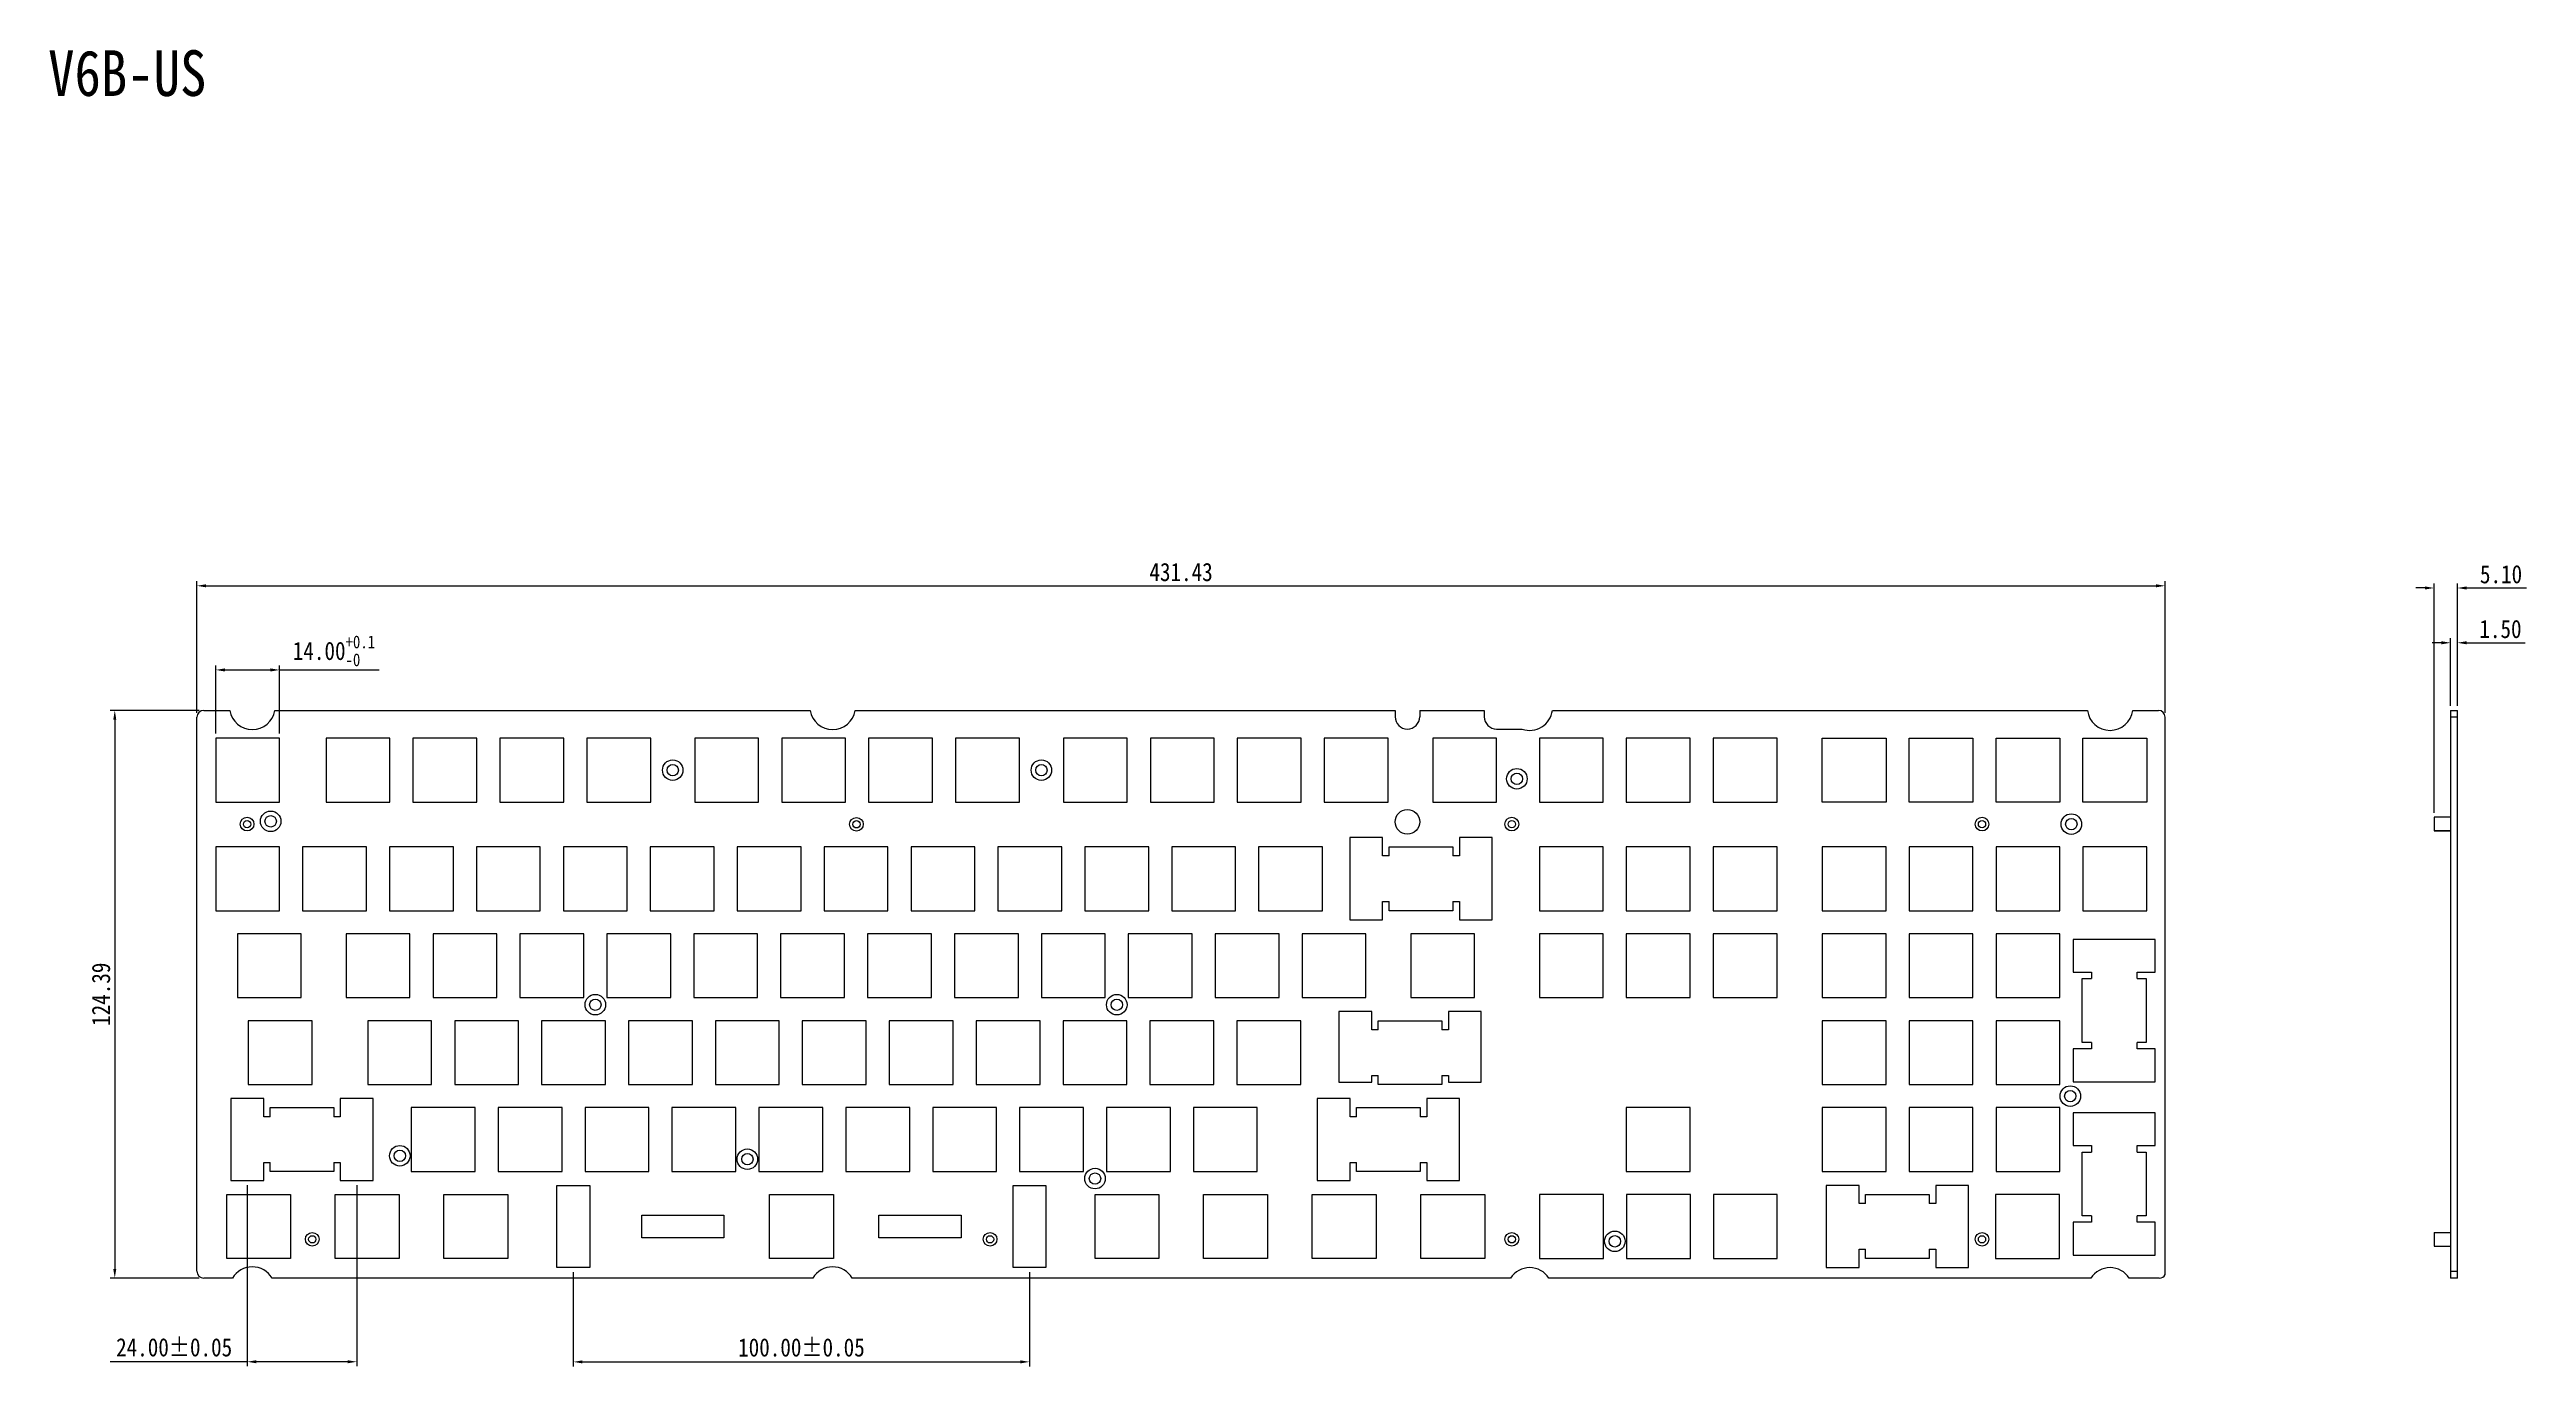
# Model space of a CAD drawing. Header units: millimetres. Extents: x -15 to 533, y -517 to 296.
# Drawn here: x -10 to 533, y -517 to -229 of the extents above; entities that cross this region are included whole.
import ezdxf

# ---------------------------------------------------------------- set-up
doc = ezdxf.new("R2010")
doc.units = ezdxf.units.MM
doc.header["$LTSCALE"] = 16.335
doc.header["$PDMODE"] = 3
doc.header["$PDSIZE"] = 8
doc.layers.get('0').update_dxf_attribs({"linetype": 'CONTINUOUS'})
doc.layers.get('Defpoints').update_dxf_attribs({"linetype": 'CONTINUOUS'})
doc.layers.add('标注尺寸', color=2, linetype='CONTINUOUS')
doc.layers.add('辅助线', color=8, linetype='CONTINUOUS')
doc.styles.get("Standard").update_dxf_attribs({"font": '', "width": 0.85, "height": 4})
doc.styles.get('Standard').set_extended_font_data('SimSun')
doc.dimstyles.get("Standard").update_dxf_attribs({"dimtxt": 2.5, "dimasz": 2, "dimexe": 1, "dimexo": 1, "dimgap": 1, "dimtad": 1, "dimzin": 1, "dimdsep": 46, "dimtxsty": 'Standard', "dimcen": 0.09, "dimadec": 0, "dimazin": 2, "dimtp": 0.01, "dimtm": 0.01, "dimtfac": 1, "dimtofl": 0, "dimtmove": 0, "dimatfit": 3, "dimfxl": 1, "dimtolj": 1, "dimarcsym": 0})

msp = doc.modelspace()

# ---------------------------------------------------------------- texts
at = {"layer": '标注尺寸', "insert": (-10.723, -228.92), "char_height": 10, "attachment_point": 1}
msp.add_mtext_dynamic_manual_height_columns('V6B-US', width=79.66251, gutter_width=20, heights=[0], dxfattribs=at)

# ---------------------------------------------------------------- blocks, each defined once
blk = doc.blocks.new('*D15')
at = {"layer": 'Defpoints', "color": 0}
for p in [(453.32, -346.26), (21.89, -375.07), (453.32, -375.07)]:
    blk.add_point(p, dxfattribs=at)
at = {"layer": '标注尺寸', "color": 0, "lineweight": -2}
for p, q in [((21.89, -374.07), (21.89, -345.26)), ((23.89, -346.26), (451.32, -346.26)), ((453.32, -374.07), (453.32, -345.26))]:
    blk.add_line(p, q, dxfattribs=at)
at = {"layer": '标注尺寸', "color": 0}
for points in [[(23.89, -345.93), (23.89, -346.59), (21.89, -346.26)], [(451.32, -345.93), (451.32, -346.59), (453.32, -346.26)]]:
    blk.add_solid(points, dxfattribs=at)
at = {"layer": '标注尺寸', "color": 0, "insert": (237.61, -343.26), "char_height": 4, "attachment_point": 5}
blk.add_mtext('\\A1;431.43', dxfattribs=at)
blk = doc.blocks.new('*D16')
at = {"layer": 'Defpoints', "color": 0}
for p in [(23.39, -373.57), (3.89, -497.96), (23.39, -497.96)]:
    blk.add_point(p, dxfattribs=at)
at = {"layer": '标注尺寸', "color": 0, "lineweight": -2}
for p, q in [((22.39, -373.57), (2.89, -373.57)), ((3.89, -375.57), (3.89, -495.96)), ((22.39, -497.96), (2.89, -497.96))]:
    blk.add_line(p, q, dxfattribs=at)
at = {"layer": '标注尺寸', "color": 0}
for points in [[(3.56, -375.57), (4.22, -375.57), (3.89, -373.57)], [(3.56, -495.96), (4.22, -495.96), (3.89, -497.96)]]:
    blk.add_solid(points, dxfattribs=at)
at = {"layer": '标注尺寸', "color": 0, "insert": (0.89, -435.76), "char_height": 4, "attachment_point": 5, "rotation": 90}
blk.add_mtext('\\A1;124.39', dxfattribs=at)
blk = doc.blocks.new('*D17')
at = {"layer": 'Defpoints', "color": 0}
for p in [(517.37, -346.74), (517.37, -373.57), (512.27, -396.97)]:
    blk.add_point(p, dxfattribs=at)
at = {"layer": '标注尺寸', "color": 0, "lineweight": -2}
for p, q in [((510.27, -346.74), (508.27, -346.74)), ((512.27, -395.97), (512.27, -345.74)), ((517.37, -372.57), (517.37, -345.74)), ((519.37, -346.74), (532.51, -346.74))]:
    blk.add_line(p, q, dxfattribs=at)
at = {"layer": '标注尺寸', "color": 0}
for points in [[(510.27, -346.4), (510.27, -347.07), (512.27, -346.74)], [(519.37, -346.4), (519.37, -347.07), (517.37, -346.74)]]:
    blk.add_solid(points, dxfattribs=at)
at = {"layer": '标注尺寸', "color": 0, "insert": (526.94, -343.74), "char_height": 4, "attachment_point": 5}
blk.add_mtext('\\A1;5.10', dxfattribs=at)
blk = doc.blocks.new('*D18')
at = {"layer": 'Defpoints', "color": 0}
for p in [(517.37, -358.74), (515.87, -373.57), (517.37, -373.57)]:
    blk.add_point(p, dxfattribs=at)
at = {"layer": '标注尺寸', "color": 0, "lineweight": -2}
for p, q in [((515.87, -372.57), (515.87, -357.74)), ((517.37, -372.57), (517.37, -357.74)), ((513.87, -358.74), (511.87, -358.74)), ((519.37, -358.74), (532.25, -358.74))]:
    blk.add_line(p, q, dxfattribs=at)
at = {"layer": '标注尺寸', "color": 0}
for points in [[(513.87, -358.41), (513.87, -359.08), (515.87, -358.74)], [(519.37, -358.41), (519.37, -359.08), (517.37, -358.74)]]:
    blk.add_solid(points, dxfattribs=at)
at = {"layer": '标注尺寸', "color": 0, "insert": (526.81, -355.74), "char_height": 4, "attachment_point": 5}
blk.add_mtext('\\A1;1.50', dxfattribs=at)
blk = doc.blocks.new('*D19')
at = {"layer": 'Defpoints', "color": 0}
for p in [(40.02, -364.69), (26.02, -379.65), (40.02, -379.65)]:
    blk.add_point(p, dxfattribs=at)
at = {"layer": '标注尺寸', "color": 0, "lineweight": -2}
for p, q in [((26.02, -378.65), (26.02, -363.69)), ((40.02, -378.65), (40.02, -363.69)), ((28.02, -364.69), (38.02, -364.69)), ((40.02, -364.69), (61.84, -364.69))]:
    blk.add_line(p, q, dxfattribs=at)
at = {"layer": '标注尺寸', "color": 0}
for points in [[(28.02, -364.36), (28.02, -365.03), (26.02, -364.69)], [(38.02, -364.36), (38.02, -365.03), (40.02, -364.69)]]:
    blk.add_solid(points, dxfattribs=at)
at = {"layer": '标注尺寸', "color": 0, "insert": (51.93, -360.51), "char_height": 4, "attachment_point": 5}
blk.add_mtext('\\A1;14.00{\\H0.7x;\\S+0.1^ -0;}', dxfattribs=at)
blk = doc.blocks.new('*D25')
at = {"layer": 'Defpoints', "color": 0}
for p in [(32.93, -476.6), (56.93, -476.6), (56.93, -516.28)]:
    blk.add_point(p, dxfattribs=at)
at = {"layer": '标注尺寸', "color": 0, "lineweight": -2}
for p, q in [((32.93, -477.6), (32.93, -517.28)), ((56.93, -477.6), (56.93, -517.28)), ((32.93, -516.28), (2.88, -516.28)), ((54.93, -516.28), (34.93, -516.28))]:
    blk.add_line(p, q, dxfattribs=at)
at = {"layer": '标注尺寸', "color": 0}
for points in [[(34.93, -515.95), (34.93, -516.62), (32.93, -516.28)], [(54.93, -515.95), (54.93, -516.62), (56.93, -516.28)]]:
    blk.add_solid(points, dxfattribs=at)
at = {"layer": '标注尺寸', "color": 0, "insert": (16.9, -513.14), "char_height": 4, "attachment_point": 5}
blk.add_mtext('\\A1;24.00%%P0.05', dxfattribs=at)
blk = doc.blocks.new('*D26')
at = {"layer": 'Defpoints', "color": 0}
for p in [(104.4, -495.65), (204.4, -495.65), (204.4, -516.31)]:
    blk.add_point(p, dxfattribs=at)
at = {"layer": '标注尺寸', "color": 0, "lineweight": -2}
for p, q in [((104.4, -496.65), (104.4, -517.31)), ((204.4, -496.65), (204.4, -517.31)), ((106.4, -516.31), (202.4, -516.31))]:
    blk.add_line(p, q, dxfattribs=at)
at = {"layer": '标注尺寸', "color": 0}
for points in [[(106.4, -515.98), (106.4, -516.64), (104.4, -516.31)], [(202.4, -515.98), (202.4, -516.64), (204.4, -516.31)]]:
    blk.add_solid(points, dxfattribs=at)
at = {"layer": '标注尺寸', "color": 0, "insert": (154.4, -513.17), "char_height": 4, "attachment_point": 5}
blk.add_mtext('\\A1;100.00%%P0.05', dxfattribs=at)

# ---------------------------------------------------------------- dimensions: what is measured, and where the dimension line sits
at = {"layer": '标注尺寸'}
for base, p1, p2, picture, middle in [((453.324, -346.261), (21.89, -375.071), (453.324, -375.071), '*D15', (237.607, -343.261)), ((517.367, -346.736), (512.267, -396.973), (517.367, -373.571), '*D17', (526.938, -343.736)), ((517.367, -358.742), (515.867, -373.571), (517.367, -373.571), '*D18', (526.806, -355.742))]:
    dim = msp.add_linear_dim(base=base, p1=p1, p2=p2, dimstyle='Standard', dxfattribs=at)
    dim.commit()
    dim.dimension.update_dxf_attribs({"geometry": picture, "text_midpoint": middle})
for base, p1, p2, text, picture, middle in [((40.02, -364.695), (26.02, -379.651), (40.02, -379.651), '<>{\\H0.7x;\\S+0.1^ -0;}', '*D19', (51.931, -360.506)), ((204.395, -516.312), (104.395, -495.65), (204.395, -495.65), '<>%%P0.05', '*D26', (154.395, -513.167))]:
    dim = msp.add_linear_dim(base=base, p1=p1, p2=p2, text=text, dimstyle='Standard', dxfattribs=at)
    dim.commit()
    dim.dimension.update_dxf_attribs({"geometry": picture, "text_midpoint": middle})
dim = msp.add_linear_dim(base=(3.89, -497.958), p1=(23.39, -373.571), p2=(23.39, -497.958), angle=90, dimstyle='Standard', dxfattribs=at)
dim.commit()
dim.dimension.update_dxf_attribs({"geometry": '*D16', "text_midpoint": (0.89, -435.764)})
dim = msp.add_linear_dim(base=(56.925, -516.282), p1=(32.925, -476.6), p2=(56.925, -476.6), text='<>%%P0.05', dimstyle='Standard', dxfattribs=at)
dim.commit()
dim.dimension.update_dxf_attribs({"geometry": '*D25', "text_midpoint": (16.902, -516.282), "dimtype": 160})

# ---------------------------------------------------------------- linework, layer by layer
at = {"color": 7, "linetype": 'Continuous'}
for p, q in [((23.39, -373.571), (29.107, -373.571)), ((38.97, -373.571), (156.307, -373.571)), ((166.17, -373.571), (284.524, -373.571)), ((284.524, -373.571), (284.524, -374.951)), ((289.924, -373.571), (289.924, -374.951)), ((289.924, -373.571), (304.064, -373.571)), ((304.064, -373.571), (304.064, -374.951)), ((318.997, -373.571), (436.279, -373.571)), ((446.197, -373.571), (451.824, -373.571)), ((515.867, -373.571), (515.867, -497.958)), ((515.867, -373.571), (517.367, -373.571)), ((517.367, -497.958), (517.367, -373.571)), ((21.89, -496.458), (21.89, -375.071)), ((26.02, -379.651), (26.02, -393.651)), ((40.02, -379.651), (26.02, -379.651)), ((40.02, -393.651), (40.02, -379.651)), ((50.207, -379.651), (50.207, -393.651)), ((64.207, -379.651), (50.207, -379.651)), ((64.207, -393.651), (64.207, -379.651)), ((69.257, -379.651), (69.257, -393.651)), ((83.257, -379.651), (69.257, -379.651)), ((83.257, -393.651), (83.257, -379.651)), ((88.307, -379.651), (88.307, -393.651)), ((102.307, -379.651), (88.307, -379.651)), ((102.307, -393.651), (102.307, -379.651)), ((107.357, -379.651), (107.357, -393.651)), ((121.357, -379.651), (107.357, -379.651)), ((121.357, -393.651), (121.357, -379.651)), ((131.017, -379.651), (131.017, -393.651)), ((145.017, -379.651), (131.017, -379.651)), ((145.017, -393.651), (145.017, -379.651)), ((150.067, -379.651), (150.067, -393.651)), ((164.067, -379.651), (150.067, -379.651)), ((164.067, -393.651), (164.067, -379.651)), ((169.117, -379.651), (169.117, -393.651)), ((183.117, -379.651), (169.117, -379.651)), ((183.117, -393.651), (183.117, -379.651)), ((188.167, -379.651), (188.167, -393.651)), ((202.167, -379.651), (188.167, -379.651)), ((202.167, -393.651), (202.167, -379.651)), ((211.827, -379.651), (211.827, -393.651)), ((225.827, -379.651), (211.827, -379.651)), ((225.827, -393.651), (225.827, -379.651)), ((230.877, -379.651), (230.877, -393.651)), ((244.877, -379.651), (230.877, -379.651)), ((244.877, -393.651), (244.877, -379.651)), ((249.927, -379.651), (249.927, -393.651)), ((263.927, -379.651), (249.927, -379.651)), ((263.927, -393.651), (263.927, -379.651)), ((268.977, -379.651), (268.977, -393.651)), ((282.977, -379.651), (268.977, -379.651)), ((282.977, -393.651), (282.977, -379.651)), ((292.765, -379.651), (292.765, -393.651)), ((306.765, -379.651), (292.765, -379.651)), ((306.764, -377.651), (312.389, -377.651)), ((306.765, -393.651), (306.765, -379.651)), ((330.151, -379.651), (316.151, -379.651)), ((316.151, -379.651), (316.151, -393.651)), ((330.151, -393.651), (330.151, -379.651)), ((349.201, -379.651), (335.201, -379.651)), ((335.201, -379.651), (335.201, -393.651)), ((349.201, -393.651), (349.201, -379.651)), ((368.251, -379.651), (354.251, -379.651)), ((354.251, -379.651), (354.251, -393.651)), ((368.251, -393.651), (368.251, -379.651)), ((378.145, -379.651), (392.145, -379.651)), ((378.145, -393.651), (378.145, -379.651)), ((392.145, -379.651), (392.145, -393.651)), ((397.195, -379.651), (411.195, -379.651)), ((397.195, -393.651), (397.195, -379.651)), ((411.195, -379.651), (411.195, -393.651)), ((416.245, -379.651), (430.245, -379.651)), ((416.245, -393.651), (416.245, -379.651)), ((430.245, -379.651), (430.245, -393.651)), ((435.295, -379.651), (449.295, -379.651)), ((435.295, -393.651), (435.295, -379.651)), ((449.295, -379.651), (449.295, -393.651)), ((453.324, -497.172), (453.324, -375.071)), ((517.367, -375.071), (515.867, -375.071)), ((26.02, -393.651), (40.02, -393.651)), ((50.207, -393.651), (64.207, -393.651)), ((69.257, -393.651), (83.257, -393.651)), ((88.307, -393.651), (102.307, -393.651)), ((107.357, -393.651), (121.357, -393.651)), ((131.017, -393.651), (145.017, -393.651)), ((150.067, -393.651), (164.067, -393.651)), ((169.117, -393.651), (183.117, -393.651)), ((188.167, -393.651), (202.167, -393.651)), ((211.827, -393.651), (225.827, -393.651)), ((230.877, -393.651), (244.877, -393.651)), ((249.927, -393.651), (263.927, -393.651)), ((268.977, -393.651), (282.977, -393.651)), ((292.765, -393.651), (306.765, -393.651)), ((316.151, -393.651), (330.151, -393.651)), ((335.201, -393.651), (349.201, -393.651)), ((354.251, -393.651), (368.251, -393.651)), ((392.145, -393.651), (378.145, -393.651)), ((411.195, -393.651), (397.195, -393.651)), ((430.245, -393.651), (416.245, -393.651)), ((449.295, -393.651), (435.295, -393.651)), ((274.595, -401.435), (274.595, -419.435)), ((281.795, -401.435), (274.595, -401.435)), ((281.795, -405.435), (281.795, -401.435)), ((305.767, -401.435), (298.624, -401.435)), ((298.624, -401.435), (298.624, -405.435)), ((305.767, -419.435), (305.767, -401.435)), ((512.267, -396.973), (512.267, -399.973)), ((515.867, -396.973), (512.267, -396.973)), ((515.867, -399.973), (512.267, -399.973)), ((515.867, -400.02), (512.267, -400.02)), ((26.015, -403.45), (26.015, -417.45)), ((40.015, -403.45), (26.015, -403.45)), ((40.015, -417.45), (40.015, -403.45)), ((45.065, -403.45), (45.065, -417.45)), ((59.065, -403.45), (45.065, -403.45)), ((59.065, -417.45), (59.065, -403.45)), ((64.115, -403.45), (64.115, -417.45)), ((78.115, -403.45), (64.115, -403.45)), ((78.115, -417.45), (78.115, -403.45)), ((83.165, -403.45), (83.165, -417.45)), ((97.165, -403.45), (83.165, -403.45)), ((97.165, -417.45), (97.165, -403.45)), ((102.215, -403.45), (102.215, -417.45)), ((116.215, -403.45), (102.215, -403.45)), ((116.215, -417.45), (116.215, -403.45)), ((121.265, -403.45), (121.265, -417.45)), ((135.265, -403.45), (121.265, -403.45)), ((135.265, -417.45), (135.265, -403.45)), ((140.315, -403.45), (140.315, -417.45)), ((154.315, -403.45), (140.315, -403.45)), ((154.315, -417.45), (154.315, -403.45)), ((159.365, -403.45), (159.365, -417.45)), ((173.365, -403.45), (159.365, -403.45)), ((173.365, -417.45), (173.365, -403.45)), ((178.415, -403.45), (178.415, -417.45)), ((192.415, -403.45), (178.415, -403.45)), ((192.415, -417.45), (192.415, -403.45)), ((197.465, -403.45), (197.465, -417.45)), ((211.465, -403.45), (197.465, -403.45)), ((211.465, -417.45), (211.465, -403.45)), ((216.515, -403.45), (216.515, -417.45)), ((230.515, -403.45), (216.515, -403.45)), ((230.515, -417.45), (230.515, -403.45)), ((235.565, -403.45), (235.565, -417.45)), ((249.565, -403.45), (235.565, -403.45)), ((249.565, -417.45), (249.565, -403.45)), ((254.615, -403.45), (254.615, -417.45)), ((268.615, -403.45), (254.615, -403.45)), ((268.615, -417.45), (268.615, -403.45)), ((283.21, -405.435), (281.795, -405.435)), ((283.21, -405.435), (283.21, -403.45)), ((283.21, -403.45), (297.18, -403.45)), ((297.18, -403.45), (297.18, -405.435)), ((298.624, -405.435), (297.18, -405.435)), ((330.15, -403.45), (316.15, -403.45)), ((316.15, -403.45), (316.15, -417.45)), ((330.15, -417.45), (330.15, -403.45)), ((349.2, -403.45), (335.2, -403.45)), ((335.2, -403.45), (335.2, -417.45)), ((349.2, -417.45), (349.2, -403.45)), ((368.25, -403.45), (354.25, -403.45)), ((354.25, -403.45), (354.25, -417.45)), ((368.25, -417.45), (368.25, -403.45)), ((392.145, -403.45), (378.145, -403.45)), ((378.145, -403.45), (378.145, -417.45)), ((392.145, -417.45), (392.145, -403.45)), ((411.195, -403.45), (397.195, -403.45)), ((397.195, -403.45), (397.195, -417.45)), ((411.195, -417.45), (411.195, -403.45)), ((430.245, -403.45), (416.245, -403.45)), ((416.245, -403.45), (416.245, -417.45)), ((430.245, -417.45), (430.245, -403.45)), ((449.295, -403.45), (435.295, -403.45)), ((435.295, -403.45), (435.295, -417.45)), ((449.295, -417.45), (449.295, -403.45)), ((26.015, -417.45), (40.015, -417.45)), ((45.065, -417.45), (59.065, -417.45)), ((64.115, -417.45), (78.115, -417.45)), ((83.165, -417.45), (97.165, -417.45)), ((102.215, -417.45), (116.215, -417.45)), ((121.265, -417.45), (135.265, -417.45)), ((140.315, -417.45), (154.315, -417.45)), ((159.365, -417.45), (173.365, -417.45)), ((178.415, -417.45), (192.415, -417.45)), ((197.465, -417.45), (211.465, -417.45)), ((216.515, -417.45), (230.515, -417.45)), ((235.565, -417.45), (249.565, -417.45)), ((254.615, -417.45), (268.615, -417.45)), ((281.795, -415.435), (283.21, -415.435)), ((281.795, -419.435), (281.795, -415.435)), ((283.21, -417.45), (283.21, -415.435)), ((297.18, -417.45), (283.21, -417.45)), ((297.18, -415.435), (298.624, -415.435)), ((297.18, -415.435), (297.18, -417.45)), ((298.624, -415.435), (298.624, -419.435)), ((316.15, -417.45), (330.15, -417.45)), ((335.2, -417.45), (349.2, -417.45)), ((354.25, -417.45), (368.25, -417.45)), ((378.145, -417.45), (392.145, -417.45)), ((397.195, -417.45), (411.195, -417.45)), ((416.245, -417.45), (430.245, -417.45)), ((435.295, -417.45), (449.295, -417.45)), ((30.765, -422.5), (30.765, -436.5)), ((44.765, -422.5), (30.765, -422.5)), ((44.765, -436.5), (44.765, -422.5)), ((54.595, -422.5), (54.595, -436.5)), ((68.595, -422.5), (54.595, -422.5)), ((68.595, -436.5), (68.595, -422.5)), ((73.645, -422.5), (73.645, -436.5)), ((87.645, -422.5), (73.645, -422.5)), ((87.645, -436.5), (87.645, -422.5)), ((92.695, -422.5), (92.695, -436.5)), ((106.695, -422.5), (92.695, -422.5)), ((106.695, -436.5), (106.695, -422.5)), ((111.745, -422.5), (111.745, -436.5)), ((125.745, -422.5), (111.745, -422.5)), ((125.745, -436.5), (125.745, -422.5)), ((130.795, -422.5), (130.795, -436.5)), ((144.795, -422.5), (130.795, -422.5)), ((144.795, -436.5), (144.795, -422.5)), ((149.845, -422.5), (149.845, -436.5)), ((163.845, -422.5), (149.845, -422.5)), ((163.845, -436.5), (163.845, -422.5)), ((168.895, -422.5), (168.895, -436.5)), ((182.895, -422.5), (168.895, -422.5)), ((182.895, -436.5), (182.895, -422.5)), ((187.945, -422.5), (187.945, -436.5)), ((201.945, -422.5), (187.945, -422.5)), ((201.945, -436.5), (201.945, -422.5)), ((206.995, -422.5), (206.995, -436.5)), ((220.995, -422.5), (206.995, -422.5)), ((220.995, -436.5), (220.995, -422.5)), ((226.045, -422.5), (226.045, -436.5)), ((240.045, -422.5), (226.045, -422.5)), ((240.045, -436.5), (240.045, -422.5)), ((245.095, -422.5), (245.095, -436.5)), ((259.095, -422.5), (245.095, -422.5)), ((259.095, -436.5), (259.095, -422.5)), ((278.145, -422.5), (264.145, -422.5)), ((264.145, -422.5), (264.145, -436.5)), ((274.595, -419.435), (281.795, -419.435)), ((278.145, -436.5), (278.145, -422.5)), ((301.945, -422.5), (287.945, -422.5)), ((287.945, -422.5), (287.945, -436.5)), ((298.624, -419.435), (305.767, -419.435)), ((301.945, -436.5), (301.945, -422.5)), ((330.15, -422.5), (316.15, -422.5)), ((316.15, -422.5), (316.15, -436.5)), ((330.15, -436.5), (330.15, -422.5)), ((349.2, -422.5), (335.2, -422.5)), ((335.2, -422.5), (335.2, -436.5)), ((349.2, -436.5), (349.2, -422.5)), ((368.25, -422.5), (354.25, -422.5)), ((354.25, -422.5), (354.25, -436.5)), ((368.25, -436.5), (368.25, -422.5)), ((392.145, -422.5), (378.145, -422.5)), ((378.145, -422.5), (378.145, -436.5)), ((392.145, -436.5), (392.145, -422.5)), ((411.195, -422.5), (397.195, -422.5)), ((397.195, -422.5), (397.195, -436.5)), ((411.195, -436.5), (411.195, -422.5)), ((430.245, -422.5), (416.245, -422.5)), ((416.245, -422.5), (416.245, -436.5)), ((430.245, -436.5), (430.245, -422.5)), ((451.16, -423.755), (433.16, -423.755)), ((433.16, -423.755), (433.16, -430.898)), ((451.16, -430.898), (451.16, -423.755)), ((433.16, -430.898), (437.16, -430.898)), ((435.145, -432.342), (437.16, -432.342)), ((435.145, -446.312), (435.145, -432.342)), ((437.16, -430.898), (437.16, -432.342)), ((447.16, -430.898), (451.16, -430.898)), ((447.16, -432.342), (447.16, -430.898)), ((447.16, -432.342), (449.145, -432.342)), ((449.145, -432.342), (449.145, -446.312)), ((30.765, -436.5), (44.765, -436.5)), ((54.595, -436.5), (68.595, -436.5)), ((73.645, -436.5), (87.645, -436.5)), ((92.695, -436.5), (106.695, -436.5)), ((111.745, -436.5), (125.745, -436.5)), ((130.795, -436.5), (144.795, -436.5)), ((149.845, -436.5), (163.845, -436.5)), ((168.895, -436.5), (182.895, -436.5)), ((187.945, -436.5), (201.945, -436.5)), ((206.995, -436.5), (220.995, -436.5)), ((226.045, -436.5), (240.045, -436.5)), ((245.095, -436.5), (259.095, -436.5)), ((264.145, -436.5), (278.145, -436.5)), ((279.395, -439.535), (272.195, -439.535)), ((272.195, -439.535), (272.195, -455.035)), ((279.395, -443.535), (279.395, -439.535)), ((287.945, -436.5), (301.945, -436.5)), ((303.395, -439.535), (296.195, -439.535)), ((296.195, -439.535), (296.195, -443.535)), ((303.395, -455.035), (303.395, -439.535)), ((316.15, -436.5), (330.15, -436.5)), ((335.2, -436.5), (349.2, -436.5)), ((354.25, -436.5), (368.25, -436.5)), ((378.145, -436.5), (392.145, -436.5)), ((397.195, -436.5), (411.195, -436.5)), ((416.245, -436.5), (430.245, -436.5)), ((33.155, -441.55), (33.155, -455.55)), ((47.155, -441.55), (33.155, -441.55)), ((47.155, -455.55), (47.155, -441.55)), ((59.345, -441.55), (59.345, -455.55)), ((73.345, -441.55), (59.345, -441.55)), ((73.345, -455.55), (73.345, -441.55)), ((78.395, -441.55), (78.395, -455.55)), ((92.395, -441.55), (78.395, -441.55)), ((92.395, -455.55), (92.395, -441.55)), ((97.445, -441.55), (97.445, -455.55)), ((111.445, -441.55), (97.445, -441.55)), ((111.445, -455.55), (111.445, -441.55)), ((116.495, -441.55), (116.495, -455.55)), ((130.495, -441.55), (116.495, -441.55)), ((130.495, -455.55), (130.495, -441.55)), ((135.545, -441.55), (135.545, -455.55)), ((149.545, -441.55), (135.545, -441.55)), ((149.545, -455.55), (149.545, -441.55)), ((154.595, -441.55), (154.595, -455.55)), ((168.595, -441.55), (154.595, -441.55)), ((168.595, -455.55), (168.595, -441.55)), ((173.645, -441.55), (173.645, -455.55)), ((187.645, -441.55), (173.645, -441.55)), ((187.645, -455.55), (187.645, -441.55)), ((192.695, -441.55), (192.695, -455.55)), ((206.695, -441.55), (192.695, -441.55)), ((206.695, -455.55), (206.695, -441.55)), ((211.745, -441.55), (211.745, -455.55)), ((225.745, -441.55), (211.745, -441.55)), ((225.745, -455.55), (225.745, -441.55)), ((230.795, -441.55), (230.795, -455.55)), ((244.795, -441.55), (230.795, -441.55)), ((244.795, -455.55), (244.795, -441.55)), ((263.845, -441.55), (249.845, -441.55)), ((249.845, -441.55), (249.845, -455.55)), ((263.845, -455.55), (263.845, -441.55)), ((280.795, -443.535), (279.395, -443.535)), ((280.795, -441.55), (294.795, -441.55)), ((280.795, -443.535), (280.795, -441.55)), ((294.795, -441.55), (294.795, -443.535)), ((296.195, -443.535), (294.795, -443.535)), ((392.145, -441.55), (378.145, -441.55)), ((378.145, -441.55), (378.145, -455.55)), ((392.145, -455.55), (392.145, -441.55)), ((411.195, -441.55), (397.195, -441.55)), ((397.195, -441.55), (397.195, -455.55)), ((411.195, -455.55), (411.195, -441.55)), ((430.245, -441.55), (416.245, -441.55)), ((416.245, -441.55), (416.245, -455.55)), ((430.245, -455.55), (430.245, -441.55)), ((437.16, -447.727), (433.16, -447.727)), ((433.16, -447.727), (433.16, -454.927)), ((437.16, -446.312), (435.145, -446.312)), ((437.16, -446.312), (437.16, -447.727)), ((449.145, -446.312), (447.16, -446.312)), ((447.16, -447.727), (447.16, -446.312)), ((451.16, -447.727), (447.16, -447.727)), ((451.16, -454.927), (451.16, -447.727)), ((33.155, -455.55), (47.155, -455.55)), ((59.345, -455.55), (73.345, -455.55)), ((78.395, -455.55), (92.395, -455.55)), ((97.445, -455.55), (111.445, -455.55)), ((116.495, -455.55), (130.495, -455.55)), ((135.545, -455.55), (149.545, -455.55)), ((154.595, -455.55), (168.595, -455.55)), ((173.645, -455.55), (187.645, -455.55)), ((192.695, -455.55), (206.695, -455.55)), ((211.745, -455.55), (225.745, -455.55)), ((230.795, -455.55), (244.795, -455.55)), ((249.845, -455.55), (263.845, -455.55)), ((272.195, -455.035), (279.395, -455.035)), ((279.395, -453.535), (280.795, -453.535)), ((279.395, -455.035), (279.395, -453.535)), ((280.795, -455.55), (280.795, -453.535)), ((294.795, -455.55), (280.795, -455.55)), ((294.795, -453.535), (296.195, -453.535)), ((294.795, -453.535), (294.795, -455.55)), ((296.195, -453.535), (296.195, -455.035)), ((296.195, -455.035), (303.395, -455.035)), ((378.145, -455.55), (392.145, -455.55)), ((397.195, -455.55), (411.195, -455.55)), ((416.245, -455.55), (430.245, -455.55)), ((433.16, -454.927), (451.16, -454.927)), ((29.325, -458.6), (29.325, -476.6)), ((36.525, -458.6), (29.325, -458.6)), ((36.525, -462.6), (36.525, -458.6)), ((37.925, -462.6), (37.925, -460.6)), ((37.925, -460.6), (51.925, -460.6)), ((51.925, -460.6), (51.925, -462.6)), ((53.325, -458.6), (53.325, -462.6)), ((60.525, -458.6), (53.325, -458.6)), ((60.525, -476.6), (60.525, -458.6)), ((68.875, -460.6), (68.875, -474.6)), ((82.875, -460.6), (68.875, -460.6)), ((82.875, -474.6), (82.875, -460.6)), ((87.925, -460.6), (87.925, -474.6)), ((101.925, -460.6), (87.925, -460.6)), ((101.925, -474.6), (101.925, -460.6)), ((106.975, -460.6), (106.975, -474.6)), ((120.975, -460.6), (106.975, -460.6)), ((120.975, -474.6), (120.975, -460.6)), ((126.025, -460.6), (126.025, -474.6)), ((140.025, -460.6), (126.025, -460.6)), ((140.025, -474.6), (140.025, -460.6)), ((145.075, -460.6), (145.075, -474.6)), ((159.075, -460.6), (145.075, -460.6)), ((159.075, -474.6), (159.075, -460.6)), ((164.125, -460.6), (164.125, -474.6)), ((178.125, -460.6), (164.125, -460.6)), ((178.125, -474.6), (178.125, -460.6)), ((183.175, -460.6), (183.175, -474.6)), ((197.175, -460.6), (183.175, -460.6)), ((197.175, -474.6), (197.175, -460.6)), ((202.225, -460.6), (202.225, -474.6)), ((216.225, -460.6), (202.225, -460.6)), ((216.225, -474.6), (216.225, -460.6)), ((221.275, -460.6), (221.275, -474.6)), ((235.275, -460.6), (221.275, -460.6)), ((235.275, -474.6), (235.275, -460.6)), ((254.325, -460.6), (240.325, -460.6)), ((240.325, -460.6), (240.325, -474.6)), ((254.325, -474.6), (254.325, -460.6)), ((274.645, -458.6), (267.445, -458.6)), ((267.445, -458.6), (267.445, -476.6)), ((274.645, -462.6), (274.645, -458.6)), ((276.045, -460.6), (290.045, -460.6)), ((276.045, -462.6), (276.045, -460.6)), ((290.045, -460.6), (290.045, -462.6)), ((298.645, -458.6), (291.445, -458.6)), ((291.445, -458.6), (291.445, -462.6)), ((298.645, -476.6), (298.645, -458.6)), ((349.2, -460.6), (335.2, -460.6)), ((335.2, -460.6), (335.2, -474.6)), ((349.2, -474.6), (349.2, -460.6)), ((392.145, -460.6), (378.145, -460.6)), ((378.145, -460.6), (378.145, -474.6)), ((392.145, -474.6), (392.145, -460.6)), ((411.195, -460.6), (397.195, -460.6)), ((397.195, -460.6), (397.195, -474.6)), ((411.195, -474.6), (411.195, -460.6)), ((430.245, -460.6), (416.245, -460.6)), ((416.245, -460.6), (416.245, -474.6)), ((430.245, -474.6), (430.245, -460.6)), ((37.925, -462.6), (36.525, -462.6)), ((53.325, -462.6), (51.925, -462.6)), ((276.045, -462.6), (274.645, -462.6)), ((291.445, -462.6), (290.045, -462.6)), ((451.16, -461.755), (433.16, -461.755)), ((433.16, -461.755), (433.16, -468.898)), ((451.16, -468.898), (451.16, -461.755)), ((433.16, -468.898), (437.16, -468.898)), ((435.145, -470.342), (437.16, -470.342)), ((435.145, -484.312), (435.145, -470.342)), ((437.16, -468.898), (437.16, -470.342)), ((447.16, -468.898), (451.16, -468.898)), ((447.16, -470.342), (447.16, -468.898)), ((447.16, -470.342), (449.145, -470.342)), ((449.145, -470.342), (449.145, -484.312)), ((29.325, -476.6), (36.525, -476.6)), ((36.525, -476.6), (36.525, -472.6)), ((36.525, -472.6), (37.925, -472.6)), ((37.925, -474.6), (37.925, -472.6)), ((51.925, -474.6), (37.925, -474.6)), ((51.925, -472.6), (51.925, -474.6)), ((51.925, -472.6), (53.325, -472.6)), ((53.325, -472.6), (53.325, -476.6)), ((53.325, -476.6), (60.525, -476.6)), ((68.875, -474.6), (82.875, -474.6)), ((87.925, -474.6), (101.925, -474.6)), ((100.795, -495.65), (100.795, -477.65)), ((100.795, -477.65), (107.995, -477.65)), ((106.975, -474.6), (120.975, -474.6)), ((107.995, -477.65), (107.995, -495.65)), ((126.025, -474.6), (140.025, -474.6)), ((145.075, -474.6), (159.075, -474.6)), ((164.125, -474.6), (178.125, -474.6)), ((183.175, -474.6), (197.175, -474.6)), ((200.795, -495.65), (200.795, -477.65)), ((200.795, -477.65), (207.995, -477.65)), ((202.225, -474.6), (216.225, -474.6)), ((207.995, -477.65), (207.995, -495.65)), ((221.275, -474.6), (235.275, -474.6)), ((240.325, -474.6), (254.325, -474.6)), ((267.445, -476.6), (274.645, -476.6)), ((274.645, -472.6), (276.045, -472.6)), ((274.645, -476.6), (274.645, -472.6)), ((276.045, -474.6), (276.045, -472.6)), ((290.045, -474.6), (276.045, -474.6)), ((290.045, -472.6), (291.445, -472.6)), ((290.045, -472.6), (290.045, -474.6)), ((291.445, -472.6), (291.445, -476.6)), ((291.445, -476.6), (298.645, -476.6)), ((335.2, -474.6), (349.2, -474.6)), ((378.145, -474.6), (392.145, -474.6)), ((386.225, -477.635), (379.025, -477.635)), ((379.025, -477.635), (379.025, -495.635)), ((386.225, -481.635), (386.225, -477.635)), ((397.195, -474.6), (411.195, -474.6)), ((410.196, -477.635), (403.053, -477.635)), ((403.053, -477.635), (403.053, -481.635)), ((410.196, -495.635), (410.196, -477.635)), ((416.245, -474.6), (430.245, -474.6)), ((28.425, -493.65), (28.425, -479.65)), ((28.425, -479.65), (42.425, -479.65)), ((42.425, -479.65), (42.425, -493.65)), ((52.225, -493.65), (52.225, -479.65)), ((52.225, -479.65), (66.225, -479.65)), ((66.225, -479.65), (66.225, -493.65)), ((76.025, -493.65), (76.025, -479.65)), ((76.025, -479.65), (90.025, -479.65)), ((90.025, -479.65), (90.025, -493.65)), ((147.395, -493.65), (147.395, -479.65)), ((147.395, -479.65), (161.395, -479.65)), ((161.395, -479.65), (161.395, -493.65)), ((218.76, -479.65), (232.76, -479.65)), ((218.76, -493.65), (218.76, -479.65)), ((232.76, -479.65), (232.76, -493.65)), ((242.56, -479.65), (256.56, -479.65)), ((242.56, -493.65), (242.56, -479.65)), ((256.56, -479.65), (256.56, -493.65)), ((266.36, -479.65), (280.36, -479.65)), ((266.36, -493.65), (266.36, -479.65)), ((280.36, -479.65), (280.36, -493.65)), ((290.16, -479.65), (304.16, -479.65)), ((290.16, -493.65), (290.16, -479.65)), ((304.16, -479.65), (304.16, -493.65)), ((330.19, -479.65), (316.19, -479.65)), ((316.19, -479.65), (316.19, -493.65)), ((330.19, -493.65), (330.19, -479.65)), ((349.24, -479.65), (335.24, -479.65)), ((335.24, -479.65), (335.24, -493.65)), ((349.24, -493.65), (349.24, -479.65)), ((368.29, -479.65), (354.29, -479.65)), ((354.29, -479.65), (354.29, -493.65)), ((368.29, -493.65), (368.29, -479.65)), ((387.64, -481.635), (386.225, -481.635)), ((387.64, -479.65), (401.61, -479.65)), ((387.64, -481.635), (387.64, -479.65)), ((401.61, -479.65), (401.61, -481.635)), ((403.053, -481.635), (401.61, -481.635)), ((430.145, -479.65), (416.145, -479.65)), ((416.145, -479.65), (416.145, -493.65)), ((430.145, -493.65), (430.145, -479.65)), ((119.395, -489.15), (119.395, -484.15)), ((119.395, -484.15), (137.395, -484.15)), ((137.395, -484.15), (137.395, -489.15)), ((171.395, -489.15), (171.395, -484.15)), ((171.395, -484.15), (189.395, -484.15)), ((189.395, -484.15), (189.395, -489.15)), ((437.16, -485.727), (433.16, -485.727)), ((433.16, -485.727), (433.16, -492.927)), ((437.16, -484.312), (435.145, -484.312)), ((437.16, -484.312), (437.16, -485.727)), ((449.145, -484.312), (447.16, -484.312)), ((447.16, -485.727), (447.16, -484.312)), ((451.16, -485.727), (447.16, -485.727)), ((451.16, -492.927), (451.16, -485.727)), ((512.267, -487.958), (515.867, -487.958)), ((512.267, -487.958), (512.267, -490.958)), ((42.425, -493.65), (28.425, -493.65)), ((66.225, -493.65), (52.225, -493.65)), ((90.025, -493.65), (76.025, -493.65)), ((137.395, -489.15), (119.395, -489.15)), ((161.395, -493.65), (147.395, -493.65)), ((189.395, -489.15), (171.395, -489.15)), ((232.76, -493.65), (218.76, -493.65)), ((256.56, -493.65), (242.56, -493.65)), ((280.36, -493.65), (266.36, -493.65)), ((304.16, -493.65), (290.16, -493.65)), ((316.19, -493.65), (330.19, -493.65)), ((335.24, -493.65), (349.24, -493.65)), ((354.29, -493.65), (368.29, -493.65)), ((386.225, -491.635), (387.64, -491.635)), ((386.225, -495.635), (386.225, -491.635)), ((387.64, -493.65), (387.64, -491.635)), ((401.61, -493.65), (387.64, -493.65)), ((401.61, -491.635), (403.053, -491.635)), ((401.61, -491.635), (401.61, -493.65)), ((403.053, -491.635), (403.053, -495.635)), ((416.145, -493.65), (430.145, -493.65)), ((433.16, -492.927), (451.16, -492.927)), ((512.267, -490.958), (515.867, -490.958)), ((29.723, -497.958), (23.39, -497.958)), ((156.923, -497.958), (38.354, -497.958)), ((107.995, -495.65), (100.795, -495.65)), ((309.836, -497.958), (165.554, -497.958)), ((207.995, -495.65), (200.795, -495.65)), ((437.036, -497.958), (318.241, -497.958)), ((379.025, -495.635), (386.225, -495.635)), ((403.053, -495.635), (410.196, -495.635)), ((452.005, -497.958), (445.441, -497.958)), ((515.867, -496.458), (517.367, -496.458)), ((517.367, -497.958), (515.867, -497.958))]:
    msp.add_line(p, q, dxfattribs=at)
for centre, radius in [((126.187, -386.651), 2.25), ((126.187, -386.651), 1.25), ((206.997, -386.651), 2.25), ((206.997, -386.651), 1.25), ((311.22, -388.545), 2.25), ((311.22, -388.545), 1.25), ((38.065, -397.866), 2.25), ((287.224, -397.98), 2.7), ((432.745, -398.473), 2.25), ((38.065, -397.866), 1.25), ((432.745, -398.473), 1.25), ((109.22, -438.05), 2.25), ((109.22, -438.05), 1.25), ((223.52, -438.05), 2.25), ((223.52, -438.05), 1.25), ((432.52, -458.075), 2.25), ((432.52, -458.075), 1.25), ((66.365, -471.145), 2.25), ((66.365, -471.145), 1.25), ((142.55, -471.9), 2.25), ((142.55, -471.9), 1.25), ((218.75, -476.15), 2.25), ((218.75, -476.15), 1.25), ((332.69, -489.895), 2.25), ((332.69, -489.895), 1.25)]:
    msp.add_circle(centre, radius, dxfattribs=at)
for centre, radius, start, end in [((23.39, -375.071), 1.5, 90, 180), ((34.038, -372.747), 5, 189.48745, 350.51255), ((161.238, -372.747), 5, 189.48745, 350.51255), ((314.038, -372.931), 5, 250.7436, 352.64728), ((441.238, -372.931), 5, 187.35272, 352.64728), ((451.824, -375.071), 1.5, 0, 90), ((287.224, -374.951), 2.7, 180, 0), ((306.764, -374.951), 2.7, 180, 270), ((23.39, -496.458), 1.5, 180, 270), ((34.038, -500.483), 5, 30.32844, 149.67156), ((161.238, -500.483), 5, 30.32844, 149.67156), ((314.038, -500.667), 5, 32.80696, 147.19304), ((441.238, -500.667), 5, 32.80696, 147.19304), ((452.005, -496.458), 1.5, 270.00004, 331.57445)]:
    msp.add_arc(centre, radius, start, end, dxfattribs=at)
at = {"layer": '辅助线', "linetype": 'Continuous'}
for centre, radius in [((32.89, -398.473), 1.5), ((32.89, -398.473), 0.8), ((166.458, -398.52), 1.5), ((166.458, -398.52), 0.8), ((310.11, -398.473), 1.5), ((310.11, -398.473), 0.8), ((413.17, -398.473), 1.5), ((413.17, -398.473), 0.8), ((47.185, -489.458), 1.5), ((195.74, -489.458), 1.5), ((310.11, -489.458), 1.5), ((413.17, -489.458), 1.5), ((47.185, -489.458), 0.8), ((195.74, -489.458), 0.8), ((310.11, -489.458), 0.8), ((413.17, -489.458), 0.8)]:
    msp.add_circle(centre, radius, dxfattribs=at)

msp.set_redraw_order([(e.dxf.handle, doc.entitydb.next_handle()) for e in msp.query("TEXT MTEXT ATTDEF DIMENSION ARC_DIMENSION")])  # texts and dimensions are drawn at this point

doc.saveas('drawing.dxf')
